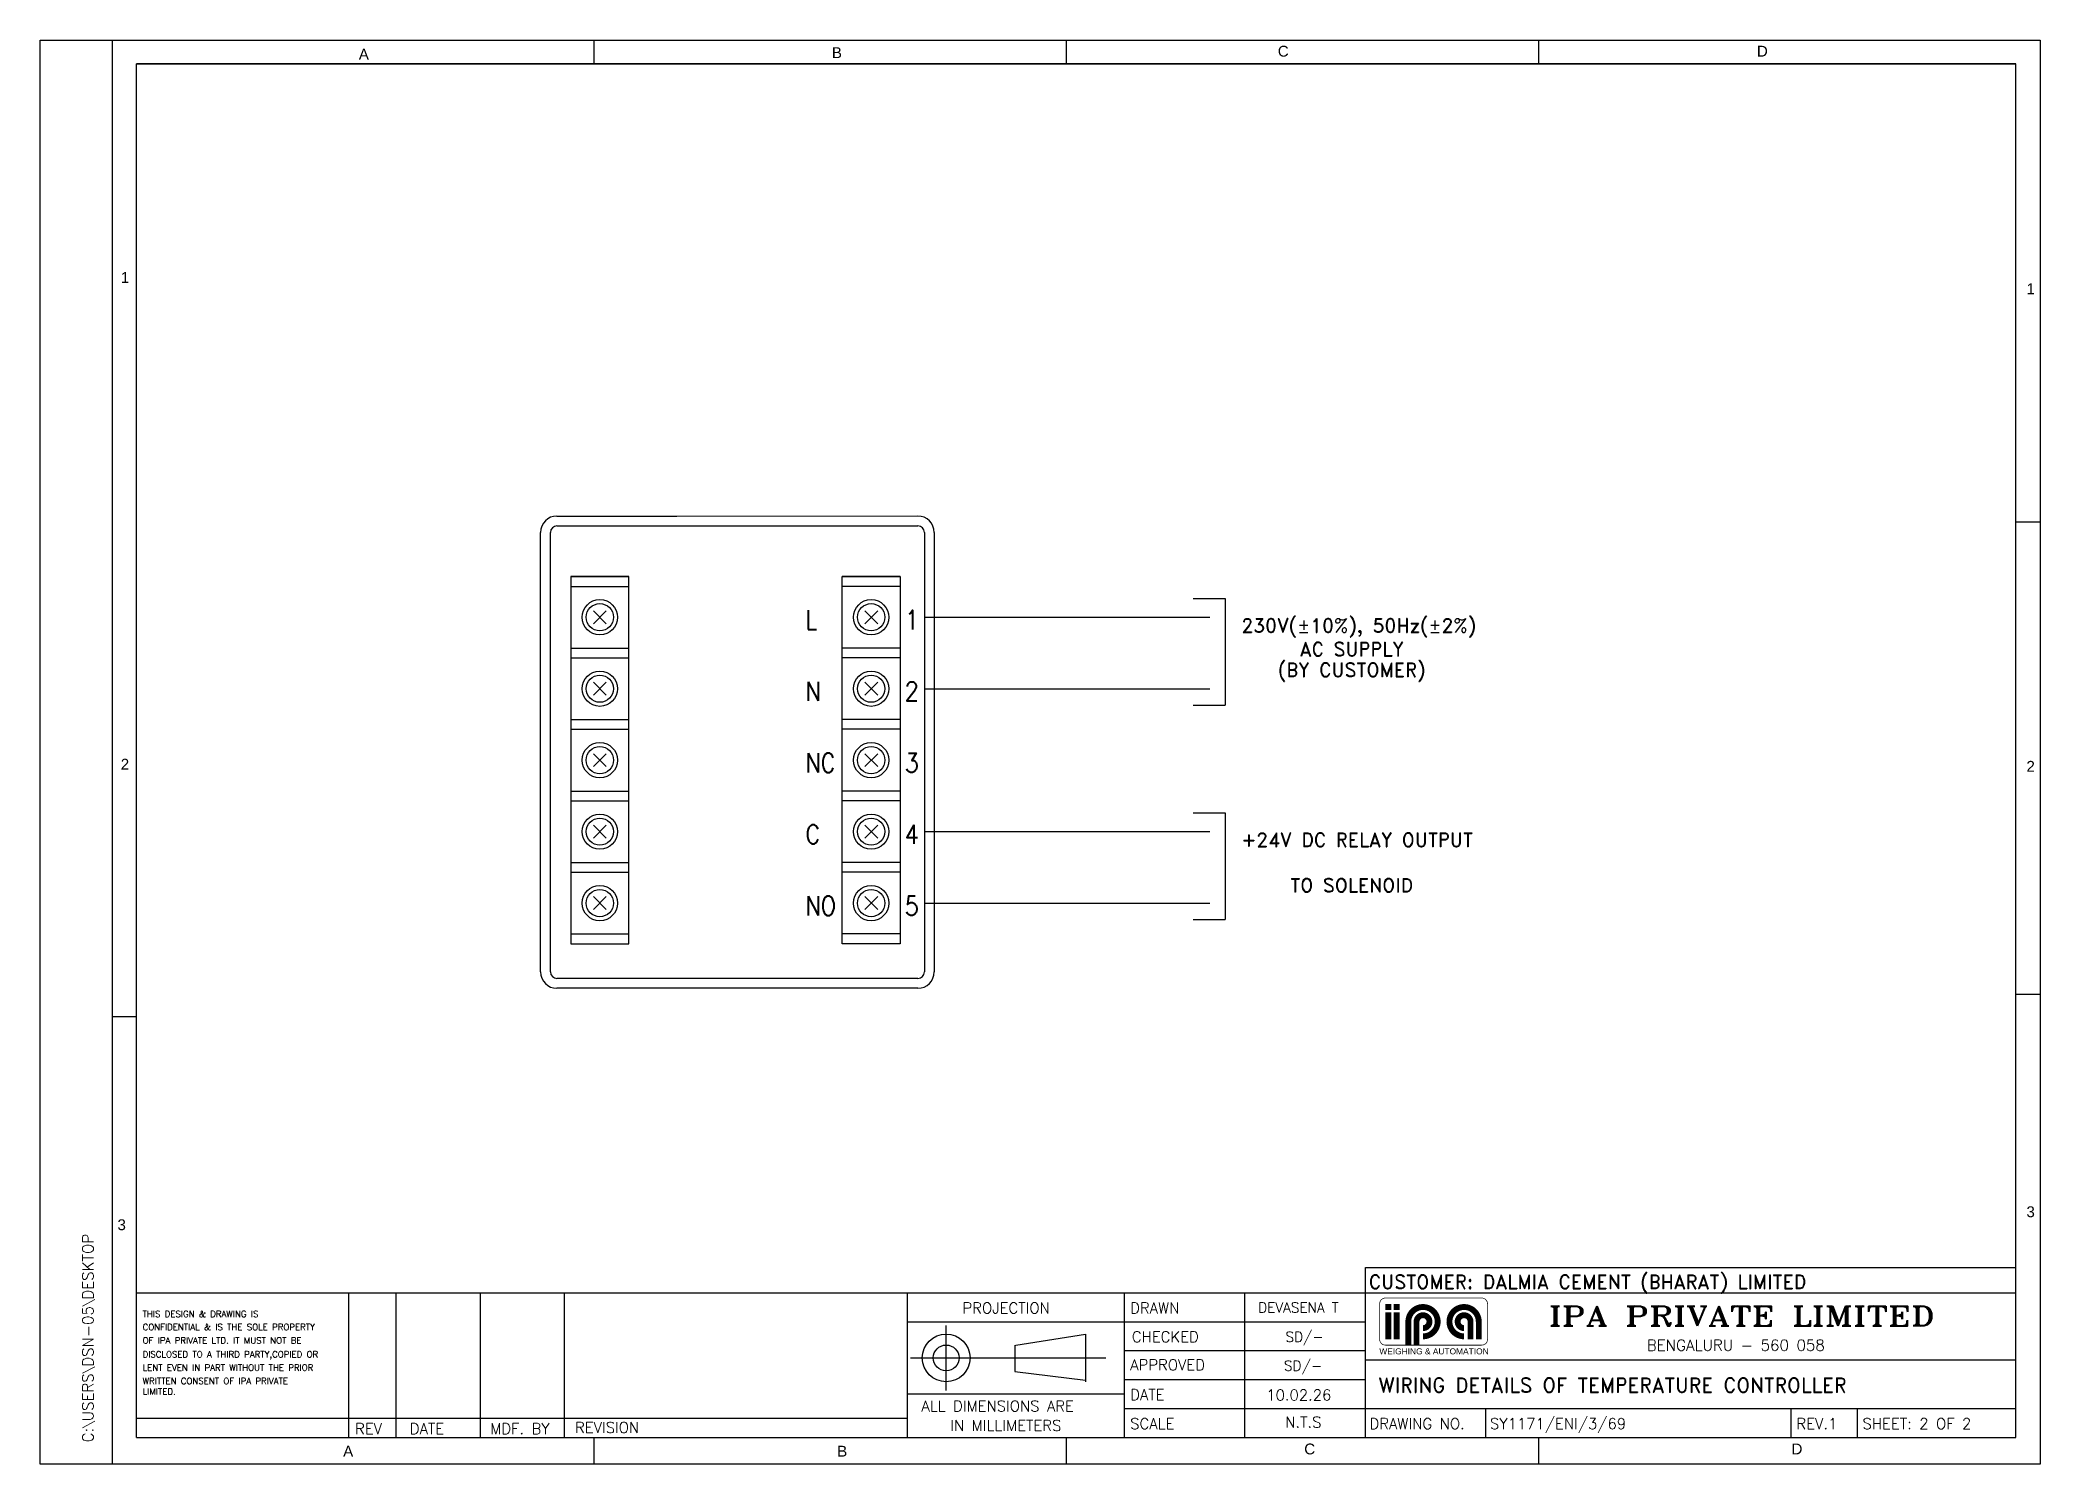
# Model space of a CAD drawing. Header units: inches. Extents: x 784 to 2184505, y 7 to 371504.
# Drawn here: x 1528984 to 1657495, y 102788 to 194290 of the extents above; entities that cross this region are included whole.
import ezdxf
from ezdxf.enums import TextEntityAlignment as Align

# ---------------------------------------------------------------- set-up
doc = ezdxf.new("R2010")
doc.units = ezdxf.units.IN
doc.header["$MEASUREMENT"] = 0
doc.layers.add('Object', color=2, linetype='Continuous', lineweight=30)
doc.layers.add('SHEET', color=10, linetype='Continuous')
doc.styles.add('ROMANC', font='romanc.shx', dxfattribs={"height": 5})
doc.styles.add('ROMAND', font='romand', dxfattribs={"height": 3})
doc.styles.add('ROMANS', font='romans')
doc.styles.add('ROMANT', font='romant', dxfattribs={"width": 1.3, "height": 4})
doc.styles.get("Standard").update_dxf_attribs({"font": 'arial.ttf'})

msp = doc.modelspace()

# ---------------------------------------------------------------- texts
at = {"color": 0}
for s, height, style, p in [('CUSTOMER: DALMIA CEMENT (BHARAT) LIMITED', 891.4686096, 'ROMAND', (1614357.91758, 114053.89302, 9781.55083)), ('PROJECTION', 696.694092, 'ROMAND', (1588257.37592, 112464.21941, 12132.91572)), ('DRAWN', 696.694092, 'ROMAND', (1599035.46012, 112464.21941, 12132.91572)), ('DEVASENA T', 643.056664, 'ROMAND', (1607263.18916, 112523.43066, 12132.91572)), ('THIS DESIGN & DRAWING IS', 403.693172, 'ROMANC', (1535577.2977, 112231.64423, 12132.91572)), ('CONFIDENTIAL & IS THE SOLE PROPERTY', 403.693172, 'ROMANC', (1535577.2977, 111382.85346, 12132.91572)), ('OF IPA PRIVATE LTD. IT MUST NOT BE ', 403.693172, 'ROMANC', (1535577.2977, 110523.71158, 12132.91572)), ('CHECKED', 696.694092, 'ROMAND', (1599140.58168, 110615.24661, 12132.91572)), ('SD/-', 643.056664, 'ROMAND', (1609014.6437, 110636.68323, 12132.91572)), ('DISCLOSED TO A THIRD PARTY,COPIED OR', 403.693172, 'ROMANC', (1535577.2977, 109633.51638, 12132.91572)), ('APPROVED', 696.694092, 'ROMAND', (1599035.46012, 108809.34927, 12132.91572)), ('SD/-', 643.056664, 'ROMAND', (1608915.97467, 108783.99626, 12132.91572)), ('WRITTEN CONSENT OF IPA PRIVATE ', 403.693172, 'ROMANC', (1535577.2977, 107915.23262, 12132.91572)), ('LENT EVEN IN PART WITHOUT THE PRIOR ', 403.693172, 'ROMANC', (1535577.2977, 108784.72561, 12132.91572)), ('WIRING DETAILS OF TEMPERATURE CONTROLLER', 938.3880101, 'ROMAND', (1614981.42304, 107389.21242, 12015.34748)), ('LIMITED.', 403.693172, 'ROMANC', (1535577.2977, 107244.69967, 12132.91572)), ('ALL DIMENSIONS ARE ', 696.6940917, 'ROMAND', (1585623.23003, 106161.05318, 12132.91572)), ('DATE', 696.694092, 'ROMAND', (1599035.46012, 106895.10573, 12132.91572)), ('10.02.26', 697.03662, 'ROMAND', (1607778.66304, 106870.51931, 12132.91572)), ('REV', 696.694092, 'ROMAND', (1549229.43999, 104710.48299, 12132.91572)), ('DATE', 696.694092, 'ROMAND', (1552744.616, 104710.48299, 12132.91572)), ('MDF. BY', 696.694092, 'ROMAND', (1557911.26229, 104710.48299, 12132.91572)), ('REVISION', 696.694092, 'ROMAND', (1563364.12493, 104786.67858, 12132.91572)), ('IN MILLIMETERS', 696.6940917, 'ROMAND', (1587474.73495, 104912.1286, 12132.91572)), ('SCALE', 696.694092, 'ROMAND', (1599035.46012, 105033.57115, 12132.91572)), ('N.T.S', 696.694092, 'ROMAND', (1608993.25508, 105131.93335, 12132.91572)), ('DRAWING NO.', 696.6940917, 'ROMAND', (1614411.00098, 105032.81576, 12132.91572)), ('SY1171/ENI/3/69', 696.6940917, 'ROMAND', (1622152.04645, 105032.81576, 12132.91572)), ('REV.1', 696.694092, 'ROMAND', (1641843.77484, 105032.81576, 12132.91572)), ('SHEET: 2 OF 2', 696.6940917, 'ROMAND', (1646093.61256, 105032.81576, 12132.91572))]:
    msp.add_text(s, height=height, dxfattribs=dict(at, style=style)).set_placement(p)
at = {"color": 4, "style": 'ROMANT', "width": 1.3}
msp.add_text('IPA PRIVATE LIMITED', height=1258.2536029, dxfattribs=at).set_placement((1625926.92218, 111672.49081, 424861.84625))
at = {"color": 4, "style": 'ROMAND'}
msp.add_text('BENGALURU - 560 058', height=707.7676516, dxfattribs=at).set_placement((1632231.24516, 110064.65234, 424861.84625))
at = {"layer": 'Object', "color": 7, "linetype": 'Continuous', "lineweight": 20, "style": 'ROMANS', "width": 0.85}
for s, height, p in [('L', 1227.23449, (1578171.08377, 156414.97921)), ('1', 1227.23449, (1584557.39507, 156414.97921)), ('N', 1227.23449, (1578171.08377, 151822.05188)), ('2', 1227.23449, (1584557.39507, 151822.05188)), ('NC', 1227.234494, (1578171.08377, 147229.12455)), ('3', 1227.23449, (1584557.39507, 147229.12455)), ('C', 1227.23449, (1578171.08377, 142636.19722)), ('4', 1227.23449, (1584557.39507, 142636.19722)), ('NO', 1227.234494, (1578171.08377, 138043.26989)), ('5', 1227.23449, (1584557.39507, 138043.26989))]:
    msp.add_text(s, height=height, dxfattribs=at).set_placement(p)
at = {"layer": 'Object', "color": 7, "insert": (1611307.46513, 110219.53637), "char_height": 385.1902062, "width": 14498.5023624, "attachment_point": 1, "style": 'ROMANS'}
msp.add_mtext('\\pxqc;{\\fArial|b0|i0|c0|p0;\\C4;WEIGHING & AUTOMATION}', dxfattribs=at)
at = {"layer": 'SHEET', "color": 0, "linetype": 'Continuous'}
for s, p in [('A', (1549469.81606, 193027.87012, 12132.91572)), ('B', (1579865.58743, 193124.57717, 12132.91572)), ('C', (1608518.92623, 193221.28444, 12132.91572)), ('D', (1639301.90487, 193221.28444, 12132.91572)), ('1', (1534171.86497, 178679.01395, 12132.91572)), ('1', (1656624.28791, 177952.35082, 12132.91572)), ('2', (1534171.86497, 147406.75106, 12132.91572)), ('2', (1656624.28791, 147270.13033, 12132.91572)), ('3', (1533961.77882, 117813.53564, 12132.91572)), ('3', (1656624.28791, 118647.1194, 12132.91572)), ('C', (1610217.46753, 103405.4061, 12132.91572)), ('D', (1641527.42499, 103405.40566, 12132.91572)), ('A', (1548463.26623, 103261.26125, 12132.91572)), ('B', (1580206.08003, 103261.26125, 12132.91572))]:
    msp.add_text(s, height=696.69409, dxfattribs=at).set_placement(p)
at = {"layer": 'SHEET', "color": 0, "linetype": 'Continuous', "style": 'ROMAND'}
for s, p in [('230V(±10%), 50Hz(±2%)', (1606179.11967, 156224.19891, 38983.53553)), ('+24V DC RELAY OUTPUT', (1606179.11967, 142445.41692, 38983.53553))]:
    msp.add_text(s, height=890.3781327, dxfattribs=at).set_placement(p)
for s, height, p in [('AC SUPPLY', 890.378133, (1613264.93442, 155152.55271, -220987.20961)), ('(BY CUSTOMER)', 890.3781327, (1613264.93442, 153753.63242, -220987.20961)), ('TO SOLENOID', 890.3781327, (1613264.93442, 139974.85043, -220987.20961))]:
    msp.add_text(s, height=height, dxfattribs=at).set_placement(p, align=Align.MIDDLE)
at = {"layer": 'SHEET', "color": 124, "linetype": 'Continuous', "style": 'ROMAND'}
msp.add_text('C:\\USERS\\DSN-05\\DESKTOP', height=704.430188, rotation=90, dxfattribs=at).set_placement((1532413.34945, 104176.97022, 12132.91572))

# ---------------------------------------------------------------- linework, layer by layer
at = {"color": 0, "lineweight": 13}
msp.add_line((1585391.41666, 163702.69704, 12132.91572), (1569893.79958, 163702.69704, 12132.91572), dxfattribs=at)
for p, q in [((1563092.43277, 159809.87694, 12132.91572), (1566820.56576, 159809.87694, 12132.91572)), ((1584256.68253, 159809.87694, 12132.91572), (1580528.54954, 159809.87694, 12132.91572)), ((1603089.1208, 158401.49528), (1605147.93462, 158401.49528)), ((1605147.93462, 158401.49528), (1605147.93462, 151550.43145)), ((1565373.09531, 157615.90504, 12132.91572), (1564539.90323, 156782.71297, 12132.91572)), ((1565373.09531, 156782.71297, 12132.91572), (1564539.90323, 157615.90504, 12132.91572)), ((1581976.02, 157615.90504, 12132.91572), (1582809.21208, 156782.71297, 12132.91572)), ((1581976.02, 156782.71297, 12132.91572), (1582809.21208, 157615.90504, 12132.91572)), ((1585807.93991, 157199.30901, 12132.91572), (1604154.6922, 157199.30901, 12132.91572)), ((1563092.43277, 155216.94961, 12132.91572), (1566820.56576, 155216.94961, 12132.91572)), ((1563092.43277, 154589.26742, 12132.91572), (1566820.56576, 154589.26742, 12132.91572)), ((1584256.68253, 155216.94961, 12132.91572), (1580528.54954, 155216.94961, 12132.91572)), ((1584256.68253, 154589.26742, 12132.91572), (1580528.54954, 154589.26742, 12132.91572)), ((1565373.09531, 153022.97771, 12132.91572), (1564539.90323, 152189.78564, 12132.91572)), ((1565373.09531, 152189.78564, 12132.91572), (1564539.90323, 153022.97771, 12132.91572)), ((1581976.02, 153022.97771, 12132.91572), (1582809.21208, 152189.78564, 12132.91572)), ((1581976.02, 152189.78564, 12132.91572), (1582809.21208, 153022.97771, 12132.91572)), ((1585807.93991, 152606.38168, 12132.91572), (1604154.6922, 152606.38168, 12132.91572)), ((1563092.43277, 150624.02228, 12132.91572), (1566820.56576, 150624.02228, 12132.91572)), ((1584256.68253, 150624.02228, 12132.91572), (1580528.54954, 150624.02228, 12132.91572)), ((1603089.1208, 151550.43145), (1605147.93462, 151550.43145)), ((1563092.43277, 149996.34009, 12132.91572), (1566820.56576, 149996.34009, 12132.91572)), ((1584256.68253, 149996.34009, 12132.91572), (1580528.54954, 149996.34009, 12132.91572)), ((1565373.09531, 148430.05038, 12132.91572), (1564539.90323, 147596.85831, 12132.91572)), ((1565373.09531, 147596.85831, 12132.91572), (1564539.90323, 148430.05038, 12132.91572)), ((1581976.02, 148430.05038, 12132.91572), (1582809.21208, 147596.85831, 12132.91572)), ((1581976.02, 147596.85831, 12132.91572), (1582809.21208, 148430.05038, 12132.91572)), ((1563092.43277, 146031.09495, 12132.91572), (1566820.56576, 146031.09495, 12132.91572)), ((1563092.43277, 145403.41276, 12132.91572), (1566820.56576, 145403.41276, 12132.91572)), ((1584256.68253, 146031.09495, 12132.91572), (1580528.54954, 146031.09495, 12132.91572)), ((1584256.68253, 145403.41276, 12132.91572), (1580528.54954, 145403.41276, 12132.91572)), ((1603089.1208, 144622.71329), (1605147.93462, 144622.71329)), ((1605147.93462, 144622.71329), (1605147.93462, 137771.64946)), ((1565373.09531, 143837.12305, 12132.91572), (1564539.90323, 143003.93098, 12132.91572)), ((1565373.09531, 143003.93098, 12132.91572), (1564539.90323, 143837.12305, 12132.91572)), ((1581976.02, 143837.12305, 12132.91572), (1582809.21208, 143003.93098, 12132.91572)), ((1581976.02, 143003.93098, 12132.91572), (1582809.21208, 143837.12305, 12132.91572)), ((1585807.93991, 143420.52702, 12132.91572), (1604154.6922, 143420.52702, 12132.91572)), ((1563092.43277, 141438.16762, 12132.91572), (1566820.56576, 141438.16762, 12132.91572)), ((1584256.68253, 141438.16762, 12132.91572), (1580528.54954, 141438.16762, 12132.91572)), ((1563092.43277, 140810.48543, 12132.91572), (1566820.56576, 140810.48543, 12132.91572)), ((1584256.68253, 140810.48543, 12132.91572), (1580528.54954, 140810.48543, 12132.91572)), ((1565373.09531, 139244.19572, 12132.91572), (1564539.90323, 138411.00365, 12132.91572)), ((1565373.09531, 138411.00365, 12132.91572), (1564539.90323, 139244.19572, 12132.91572)), ((1581976.02, 139244.19572, 12132.91572), (1582809.21208, 138411.00365, 12132.91572)), ((1581976.02, 138411.00365, 12132.91572), (1582809.21208, 139244.19572, 12132.91572)), ((1585807.93991, 138827.59969, 12132.91572), (1604154.6922, 138827.59969, 12132.91572)), ((1603089.1208, 137771.64946), (1605147.93462, 137771.64946)), ((1563092.43277, 136845.24029, 12132.91572), (1566820.56576, 136845.24029, 12132.91572)), ((1584256.68253, 136845.24029, 12132.91572), (1580528.54954, 136845.24029, 12132.91572)), ((1563092.43277, 136217.5581, 12132.91572), (1566820.56576, 136217.5581, 12132.91572)), ((1584256.68253, 136217.5581, 12132.91572), (1580528.54954, 136217.5581, 12132.91572))]:
    msp.add_line(p, q)
at = {"color": 0}
for p, q in [((1587211.72274, 107519.95324, 12132.91572), (1587211.72274, 111687.68146, 12132.91572)), ((1596169.72967, 111113.39918, 12132.91572), (1591693.02333, 110394.15244, 12132.91572)), ((1596169.60766, 111139.18754, 12132.91572), (1596169.60766, 108071.23494, 12132.91572)), ((1584913.11642, 109605.21124, 12132.91572), (1597466.67756, 109605.21124, 12132.91572)), ((1591630.29004, 110432.57455, 12132.91572), (1591630.29004, 108733.84345, 12132.91572)), ((1591630.29004, 108733.84345, 12132.91572), (1596169.60766, 108173.90443, 12132.91572))]:
    msp.add_line(p, q, dxfattribs=at)
for radius in [1533.9763, 827.36331]:
    msp.add_circle((1587211.72274, 109605.21124, 12132.91572), radius, dxfattribs=at)
at = {"layer": 'SHEET', "color": 124, "linetype": 'Continuous', "true_color": 0x00a183}
for p, q in [((1533638.63447, 102788.47582, 12132.91572), (1533638.63447, 194269.90309, 12132.91572)), ((1564602.81632, 192748.30624, 12132.91572), (1564602.81632, 194289.66212, 12132.91572)), ((1535186.84356, 192748.30624, 12132.91572), (1655947.1528, 192748.30624, 12132.91572)), ((1535186.84356, 192748.30624, 12132.91572), (1655947.1528, 192748.30624, 12132.91572)), ((1535186.84356, 192748.30624, 12132.91572), (1655947.1528, 192748.30624, 12132.91572)), ((1655947.1528, 192748.30624, 12132.91572), (1535186.84356, 192748.30624, 12132.91572)), ((1535186.84356, 104500.38795, 12132.91572), (1535186.84356, 192748.30624, 12132.91572)), ((1655947.1528, 104500.38795, 12132.91572), (1655947.1528, 192748.30624, 12132.91572)), ((1657485.58117, 132960.8238, 12132.91572), (1655947.1528, 132961.06923, 12132.91572)), ((1614145.50729, 113789.64251, 12132.91572), (1614145.50729, 115406.58465, 12132.91572)), ((1614145.50729, 115406.58465, 12132.91572), (1655947.1528, 115406.58465, 12132.91572)), ((1535186.84356, 113789.64251, 12132.91572), (1655947.1528, 113789.64251, 12132.91572)), ((1535186.84356, 113789.64251, 12132.91572), (1655947.1528, 113789.64251, 12132.91572)), ((1548806.42635, 113789.64251, 12132.91572), (1548806.42635, 104500.38795, 12132.91572)), ((1551878.01524, 104488.31125, 12132.91572), (1551878.01524, 113777.56581, 12132.91572)), ((1557284.15034, 104500.38795, 12132.91572), (1557284.15034, 113789.64251, 12132.91572)), ((1562690.28543, 104500.38795, 12132.91572), (1562690.28543, 113789.64251, 12132.91572)), ((1584729.53453, 104500.38795, 12132.91572), (1584729.53453, 113789.64251, 12132.91572)), ((1598663.41636, 104500.38795, 12132.91572), (1598663.41636, 113789.64251, 12132.91572)), ((1606404.46183, 104500.38795, 12132.91572), (1606404.46183, 113789.64251, 12132.91572)), ((1614145.50729, 104500.38795, 12132.91572), (1614145.50729, 113789.64251, 12132.91572)), ((1584729.53453, 111931.7916, 12132.91572), (1614145.50729, 111931.7916, 12132.91572)), ((1598663.41636, 110073.94069, 12132.91572), (1614145.50729, 110073.94069, 12132.91572)), ((1614145.50729, 109480.92935, 12132.91572), (1655947.1528, 109480.92935, 12132.91572)), ((1598663.41636, 108216.08977, 12132.91572), (1614145.50729, 108216.08977, 12132.91572)), ((1584729.53453, 107287.16432, 12132.91572), (1598663.41636, 107287.16432, 12132.91572)), ((1535186.84356, 105738.95523, 12132.91572), (1584729.53453, 105738.95523, 12132.91572)), ((1598663.41636, 106358.23886, 12132.91572), (1655947.1528, 106358.23886, 12132.91572)), ((1621886.55276, 104500.38795, 12132.91572), (1621886.55276, 106358.23886, 12132.91572)), ((1641515.08009, 104500.38795, 12132.91572), (1641515.08009, 106358.23886, 12132.91572)), ((1645764.91781, 104500.38795, 12132.91572), (1645764.91781, 106358.23886, 12132.91572)), ((1535186.84356, 104500.38795, 12132.91572), (1655947.1528, 104500.38795, 12132.91572)), ((1594947.71454, 102788.47582, 12132.91572), (1594947.71454, 104500.38795, 12132.91572)), ((1625292.61276, 102788.47582, 12132.91572), (1625292.61276, 104500.38795, 12132.91572))]:
    msp.add_line(p, q, dxfattribs=at)
at = {"layer": 'SHEET', "color": 0, "linetype": 'Continuous'}
for p, q in [((1594947.71454, 192748.30624, 12132.91572), (1594947.71454, 194289.66212, 12132.91572)), ((1625292.61276, 192748.30624, 12132.91572), (1625292.61276, 194289.66212, 12132.91572)), ((1657490.42213, 163305.72163, 12132.91572), (1655947.1528, 163305.96783, 12132.91572)), ((1528994.00719, 131519.63784, 12132.91572), (1528984.22647, 131519.6394, 12132.91572)), ((1535186.84356, 131518.64989, 12132.91572), (1533638.63447, 131518.89688, 12132.91572)), ((1564602.81632, 102788.47582, 12132.91572), (1564602.81632, 104500.38795, 12132.91572))]:
    msp.add_line(p, q, dxfattribs=at)
at = {"layer": 'SHEET', "color": 7}
for p, q in [((1562200.80582, 163702.69704, 12132.91572), (1569893.79958, 163702.69704, 12132.91572)), ((1561146.6629, 134409.82478, 12132.91572), (1561146.6629, 162648.55413, 12132.91572)), ((1561784.28256, 134409.82478, 12132.91572), (1561784.28256, 162648.55413, 12132.91572)), ((1562200.80582, 163065.07738, 12132.91572), (1585391.41666, 163065.07738, 12132.91572)), ((1585807.93991, 162648.55413, 12132.91572), (1585807.93991, 134409.82478, 12132.91572)), ((1586445.55957, 162648.55413, 12132.91572), (1586445.55957, 134409.82478, 12132.91572)), ((1563092.43277, 159182.19475, 12132.91572), (1563092.43277, 136217.5581, 12132.91572)), ((1584256.68253, 159182.19475, 12132.91572), (1584256.68253, 136217.5581, 12132.91572)), ((1565600.99582, 156609.78853, 12132.91572), (1565605.7559, 156604.34845, 12132.91572)), ((1581748.11949, 156609.78853, 12132.91572), (1581743.35941, 156604.34845, 12132.91572)), ((1565600.99582, 152016.8612, 12132.91572), (1565605.7559, 152011.42112, 12132.91572)), ((1581748.11949, 152016.8612, 12132.91572), (1581743.35941, 152011.42112, 12132.91572)), ((1565600.99582, 147423.93387, 12132.91572), (1565605.7559, 147418.49379, 12132.91572)), ((1581748.11949, 147423.93387, 12132.91572), (1581743.35941, 147418.49379, 12132.91572)), ((1565600.99582, 142831.00654, 12132.91572), (1565605.7559, 142825.56646, 12132.91572)), ((1581748.11949, 142831.00654, 12132.91572), (1581743.35941, 142825.56646, 12132.91572)), ((1565600.99582, 138238.07921, 12132.91572), (1565605.7559, 138232.63913, 12132.91572)), ((1581748.11949, 138238.07921, 12132.91572), (1581743.35941, 138232.63913, 12132.91572)), ((1569893.79958, 133993.30152, 12132.91572), (1562200.80582, 133993.30152, 12132.91572)), ((1585391.41666, 133993.30152, 12132.91572), (1566153.91126, 133993.30152, 12132.91572)), ((1569893.79958, 133355.68187, 12132.91572), (1562200.80582, 133355.68187, 12132.91572)), ((1585391.41666, 133355.68187, 12132.91572), (1566153.91126, 133355.68187, 12132.91572))]:
    msp.add_line(p, q, dxfattribs=at)
at = {"layer": 'SHEET', "color": 124, "linetype": 'Continuous', "true_color": 0x00a183, "elevation": 12132.91572}
msp.add_lwpolyline([(1657495.36189, 102788.47582), (1528994.00719, 102788.47582), (1528994.00719, 194269.90309), (1657495.36189, 194269.90309)], close=True, dxfattribs=at)
at = {"layer": 'SHEET', "color": 7, "elevation": 12132.91572}
for points in [[(1566820.56576, 136217.5581), (1566820.56576, 159182.19475), (1566820.56576, 159809.87694), (1563092.43277, 159809.87694), (1563092.43277, 159182.19475), (1566820.56576, 159182.19475)], [(1580528.54954, 136217.5581), (1580528.54954, 159182.19475), (1580528.54954, 159809.87694), (1584256.68253, 159809.87694), (1584256.68253, 159182.19475), (1580528.54954, 159182.19475)]]:
    msp.add_lwpolyline(points, dxfattribs=at)
at = {"layer": 'SHEET', "color": 4, "linetype": 'Continuous', "const_width": 45.25582}
msp.add_lwpolyline([(1621619.02295, 113454.00389), (1615440.397, 113454.00389, 0.4142135624), (1615063.26518, 113076.87208), (1615063.26518, 110802.53052, 0.4142135624), (1615440.397, 110425.39871), (1621619.02295, 110425.39871, 0.4142135624), (1621996.15477, 110802.53052), (1621996.15477, 113076.87208, 0.4142135624)], format="xyb", close=True, dxfattribs=at)
at = {"layer": 'SHEET', "color": 4, "linetype": 'Continuous', "const_width": 377.13182}
for points in [[(1615625.31153, 112688.03925), (1615625.31153, 113065.17107)], [(1616153.29607, 112688.03925), (1616153.29607, 113065.17107)], [(1615625.31153, 110802.38017), (1615625.31153, 112537.18653)], [(1616153.29607, 110802.38017), (1616153.29607, 112537.18653)], [(1616907.55971, 110425.24835), (1616907.55971, 111933.77562)]]:
    msp.add_lwpolyline(points, dxfattribs=at)
for points in [[(1616907.55971, 111933.77562, -2.4142135624), (1617850.38925, 110990.94608, 0.048516246)], [(1617435.54425, 110425.24835), (1617435.54425, 111933.77562, -2.4142135624), (1617850.38925, 111518.93062, 1.7118172848)], [(1621433.14152, 110802.38017), (1621433.14152, 111933.77562, 2.4142135624), (1620490.31197, 110990.94608, 0.362037375)], [(1620905.15697, 110802.38017), (1620905.15697, 111933.77562, 2.4142135624), (1620490.31197, 111518.93062, 0.3121925891)]]:
    msp.add_lwpolyline(points, format="xyb", dxfattribs=at)
at = {"layer": 'SHEET', "color": 7}
for centre, radius in [((1564956.49927, 157199.30901, 12132.91572), 1133.75419), ((1564956.49927, 157199.30901, 12132.91572), 873.44731), ((1582392.61604, 157199.30901, 12132.91572), 1133.75419), ((1582392.61604, 157199.30901, 12132.91572), 873.44731), ((1564956.49927, 152606.38168, 12132.91572), 1133.75419), ((1564956.49927, 152606.38168, 12132.91572), 873.44731), ((1582392.61604, 152606.38168, 12132.91572), 1133.75419), ((1582392.61604, 152606.38168, 12132.91572), 873.44731), ((1564956.49927, 148013.45435, 12132.91572), 1133.75419), ((1582392.61604, 148013.45435, 12132.91572), 1133.75419), ((1564956.49927, 148013.45435, 12132.91572), 873.44731), ((1582392.61604, 148013.45435, 12132.91572), 873.44731), ((1564956.49927, 143420.52702, 12132.91572), 1133.75419), ((1564956.49927, 143420.52702, 12132.91572), 873.44731), ((1582392.61604, 143420.52702, 12132.91572), 1133.75419), ((1582392.61604, 143420.52702, 12132.91572), 873.44731), ((1564956.49927, 138827.59969, 12132.91572), 1133.75419), ((1564956.49927, 138827.59969, 12132.91572), 873.44731), ((1582392.61604, 138827.59969, 12132.91572), 1133.75419), ((1582392.61604, 138827.59969, 12132.91572), 873.44731)]:
    msp.add_circle(centre, radius, dxfattribs=at)
for centre, radius, start, end in [((1562200.80582, 162648.55413, 12132.91572), 1054.14291, 90, 180), ((1585391.41666, 162648.55413, 12132.91572), 1054.14291, 0, 90), ((1562200.80582, 162648.55413, 12132.91572), 416.52326, 90, 180), ((1585391.41666, 162648.55413, 12132.91572), 416.52326, 0, 90), ((1562200.80582, 134409.82478, 12132.91572), 1054.14291, 180, 270), ((1562200.80582, 134409.82478, 12132.91572), 416.52326, 180, 270), ((1585391.41666, 134409.82478, 12132.91572), 1054.14291, 270, 0), ((1585391.41666, 134409.82478, 12132.91572), 416.52326, 270, 0)]:
    msp.add_arc(centre, radius, start, end, dxfattribs=at)

msp.set_redraw_order([(e.dxf.handle, doc.entitydb.next_handle()) for e in msp.query("TEXT MTEXT ATTDEF DIMENSION ARC_DIMENSION")])  # texts and dimensions are drawn at this point

doc.saveas('drawing.dxf')
